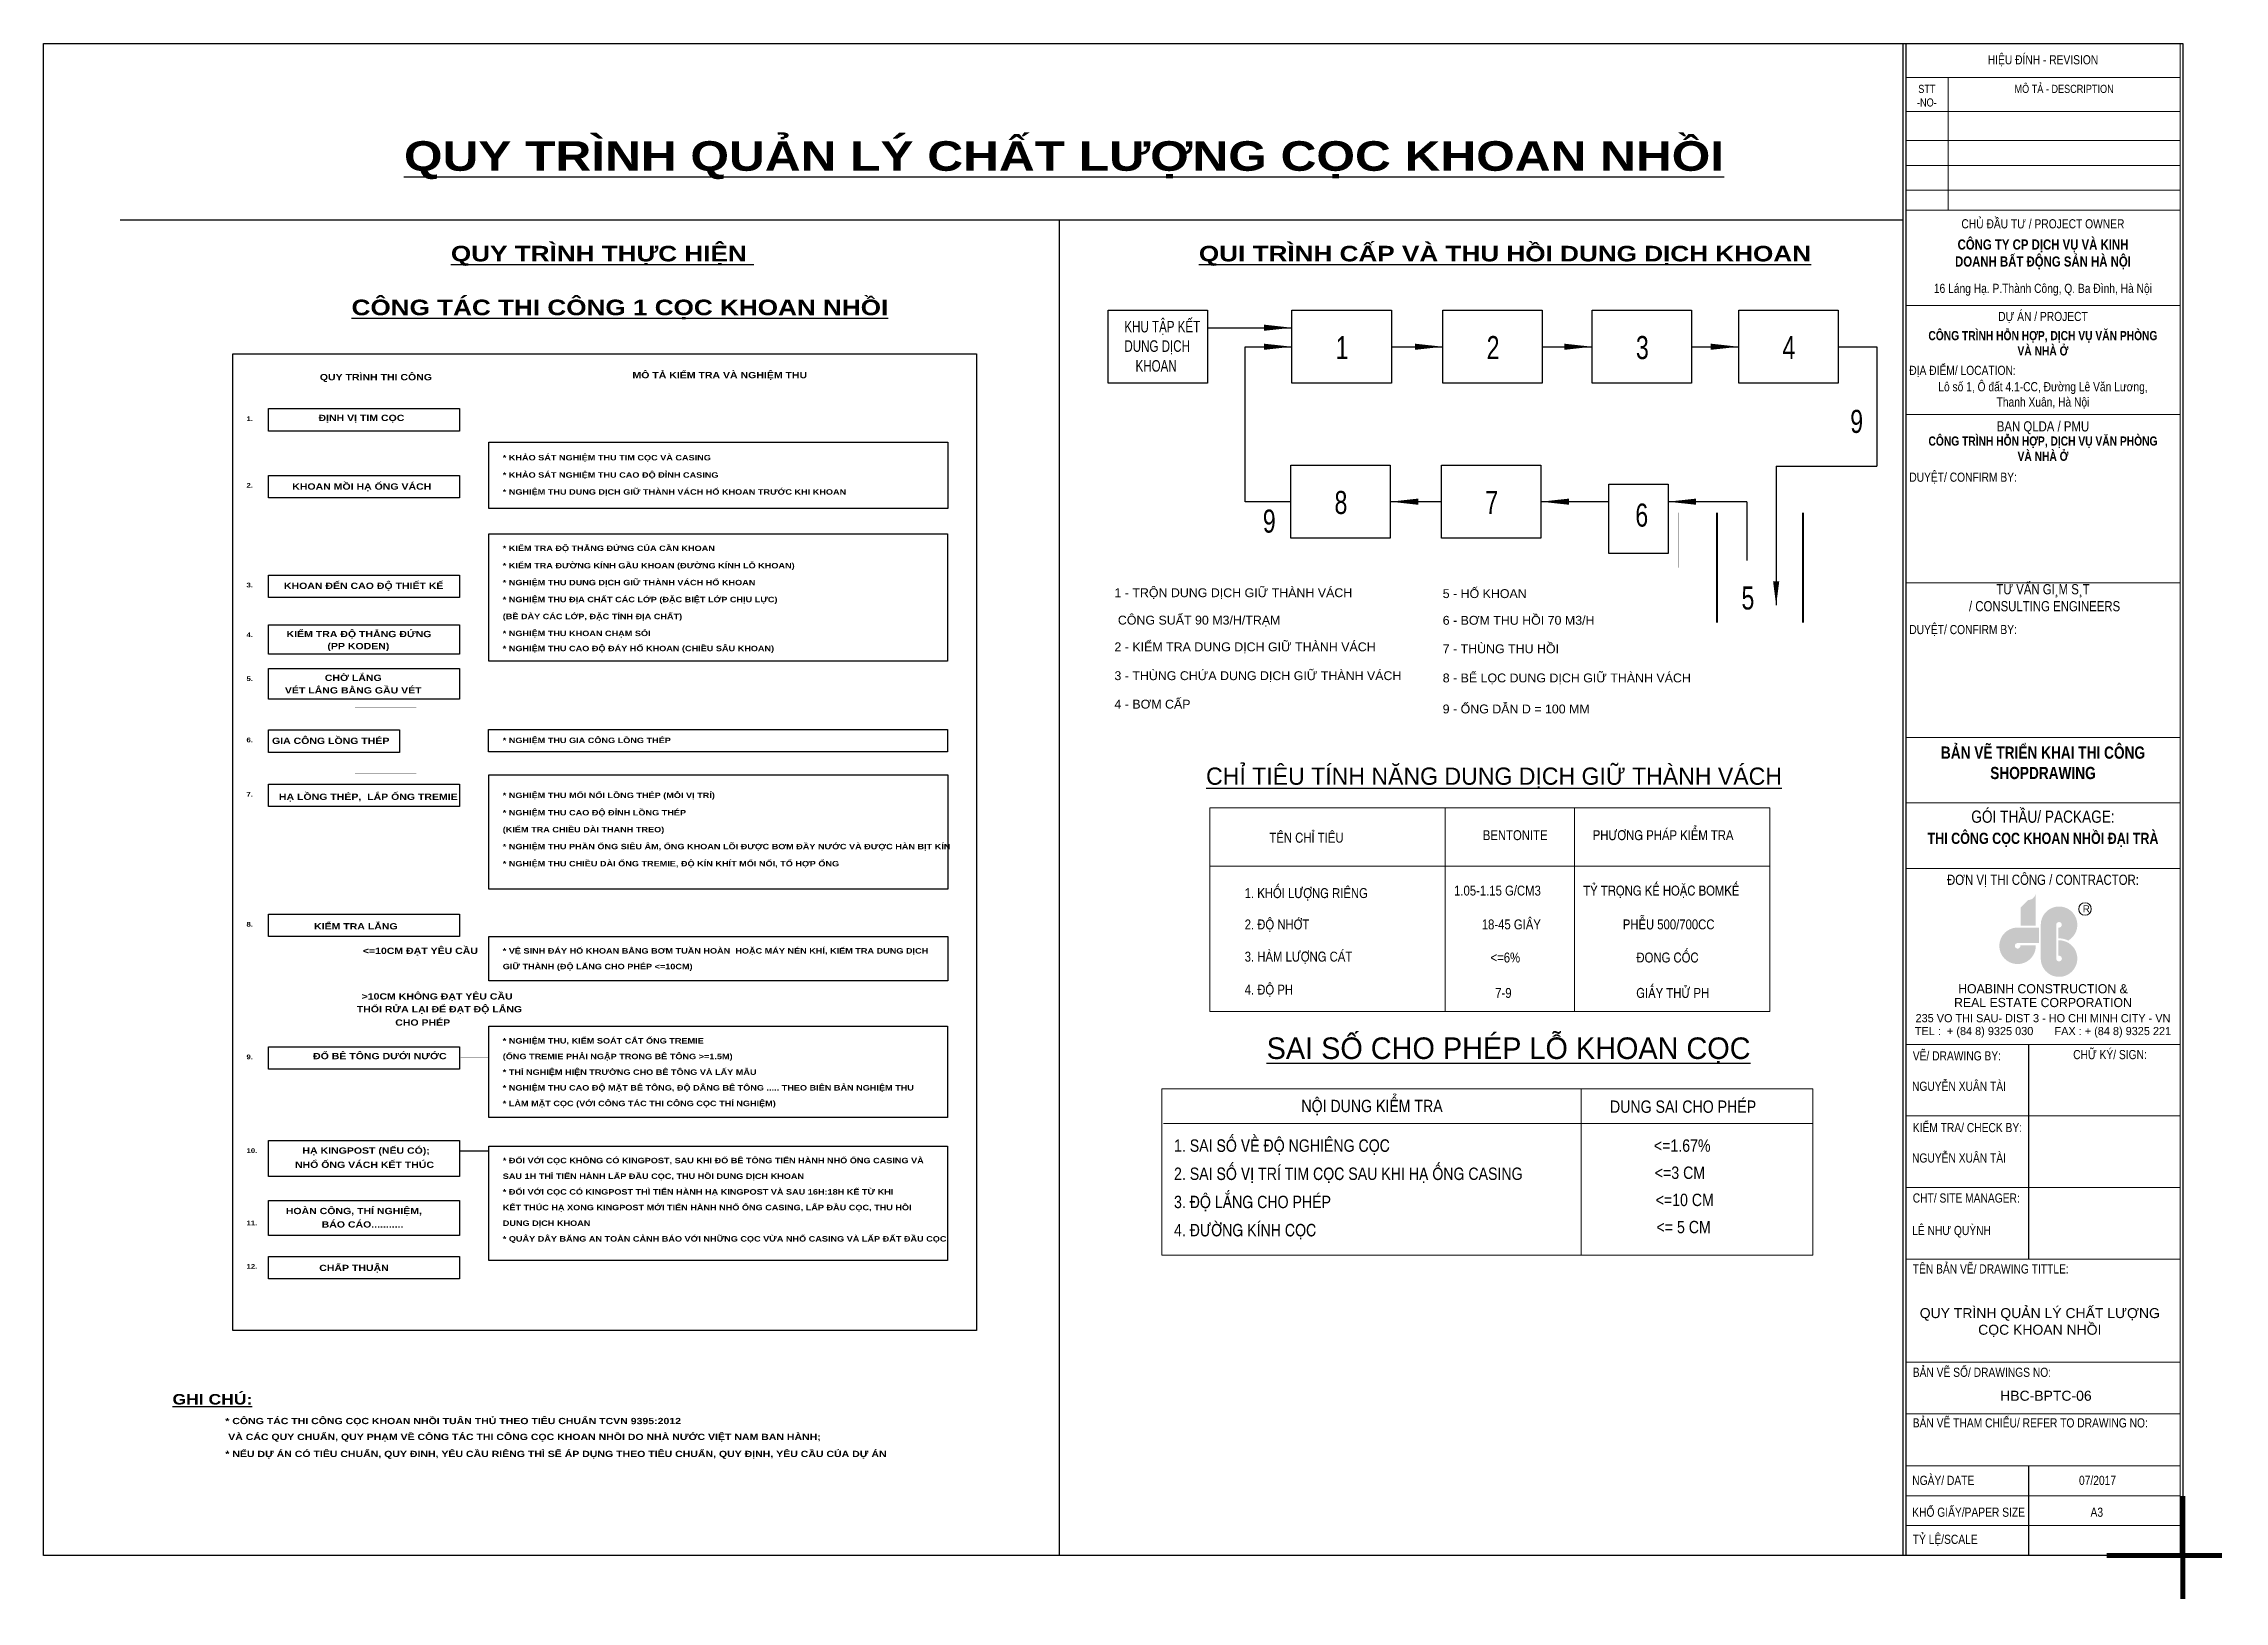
# Model space of a CAD drawing. Header units: millimetres. Extents: x -346728 to 1320345, y -537202 to -385966.
# Drawn here: x 562811 to 634810, y -457934 to -406501 of the extents above; entities that cross this region are included whole.
import ezdxf
from ezdxf.enums import TextEntityAlignment as Align

# ---------------------------------------------------------------- set-up
doc = ezdxf.new("R2010")
doc.units = ezdxf.units.MM
doc.header["$LTSCALE"] = 100
for name, color, linetype in [('2', 2, 'Continuous'), ('3', 3, 'Continuous'), ('A-TEXT', 7, 'Continuous'), ('DOCAOCT', 252, 'Continuous'), ('KHUNGTEN', 7, 'Continuous'), ('TEXT_KUMHO', 4, 'Continuous'), ('TRANG', 7, 'Continuous')]:
    doc.layers.add(name, color=color, linetype=linetype)
for name, color, linetype, lineweight in [('Chu text vini xxxxxxxxxxxxxxxxxxxxxxxxxxxxxxxxx', 7, 'Continuous', 15), ('DIM', 5, 'Continuous', 20), ('NET-MANH', 153, 'Continuous', 15), ('TEXT', 8, 'Continuous', 25), ('TEXT ENGLISL', 7, 'Continuous', 15)]:
    doc.layers.add(name, color=color, linetype=linetype, lineweight=lineweight)
doc.styles.add('D', font='VHAVAN.TTF', dxfattribs={"width": 0.9})
doc.styles.add('KH', font='Vhhels.ttf')
doc.styles.add('KT-ND-.SHX', font='Arial_1.ttf', dxfattribs={"width": 0.8})
doc.styles.add('KT-TEXT-ARIAL', font='Arial_1.ttf')
doc.styles.add('tieu de', font='VHARIALB.TTF', dxfattribs={"width": 1.2})
doc.styles.add('UNIVER', font='VUNIVER0.TTF', dxfattribs={"height": 300})
doc.styles.add('VN-A', font='VHARIALN.TTF', dxfattribs={"height": 500})
doc.styles.add('VnArialH', font='VHARIAL.TTF')

msp = doc.modelspace()

# ---------------------------------------------------------------- texts
at = {"char_height": 329.746, "attachment_point": 5, "style": 'KT-TEXT-ARIAL'}
for s, insert, width in [('\\A1;{\\C7;QUY TRÌNH QUẢN LÝ CHẤT LƯỢNG CỌC KHOAN NHỒI}', (628715.9, -448726.9), 8000.707), ('HBC-BPTC-06', (628917.6, -451146.8), 8819.543)]:
    msp.add_mtext(s, dxfattribs=dict(at, insert=insert, width=width))
at = {"layer": '2', "style": 'tieu de', "width": 1.2}
for s, height, p in [('%%Uquy tr×nh qu¶n lý chÊt l\xadîng cäc khoan nhåi', 976.532, (574708.2, -410700.1, -881.1)), ('%%Uquy tr×nh thùc hiÖn ', 514.268, (576258.4, -413691.6, -881.1)), ('%%Uqui tr×nh cÊp vµ thu håi dung dÞch khoan', 514.268, (600952.8, -413691.6, -881.1)), ('%%Uc«ng t¸c thi c«ng 1 cäc khoan nhåi', 514.268, (572978, -415467.8, -881.1)), ('quy tr×nh thi c«ng', 207.126, (571929.8, -417616.4, -881.1)), ('m« t¶ kiÓm tra vµ nghiÖm thu', 207.126, (582251.8, -417549.2, -881.1)), ('1.', 154.28, (569508.2, -418962.2, -881.1)), ('®Þnh vÞ tim cäc', 207.126, (571885.5, -418962.2, -881.1)), ('* kh¶o s¸t nghiÖm thu tim cäc vµ casing', 179.509, (577969.6, -420261.4, -881.1)), ('2.', 154.28, (569508.2, -421164.6, -881.1)), ('khoan måi h¹ èng v¸ch', 207.126, (571018.8, -421227.6, -881.1)), ('* kh¶o s¸t nghiÖm thu cao ®é ®Ønh casing', 179.509, (577969.6, -420833.9, -881.1)), ('* nghiÖm thu dung dÞch gi÷ thµnh v¸ch hè khoan tr\xadíc khi khoan', 179.509, (577969.6, -421393.1, -881.1)), ('* kiÓm tra ®é th¼ng ®øng cña cÇn khoan', 179.509, (577968.8, -423254.2, -881.1)), ('* kiÓm tra ®\xadêng kÝnh gÇu khoan (®\xadêng kÝnh lç khoan)', 179.509, (577968.8, -423826.7, -881.1)), ('3.', 154.28, (569508.2, -424456, -881.1)), ('khoan ®Õn cao ®é thiÕt kÕ', 207.126, (570745.3, -424506.4, -881.1)), ('* nghiÖm thu dung dÞch gi÷ thµnh v¸ch hè khoan', 179.509, (577968.8, -424385.9, -881.1)), ('* nghiÖm thu ®Þa chÊt c¸c líp (®Æc biÖt líp chÞu lùc)', 179.509, (577968.8, -424945.2, -881.1)), ('(bÒ dµy c¸c líp, ®Æc tÝnh ®Þa chÊt)', 179.509, (577968.8, -425504.4, -881.1)), ('4.', 154.28, (569508.2, -426098.2, -881.1)), ('KIÓM TRA §é TH¼NG §øNG', 207.126, (570832.9, -426098.2, -881.1)), ('* nghiÖm thu khoan ch¹m sái', 179.509, (577968.8, -426063.6, -881.1)), ('(PP KODEN)', 207.13, (572180.8, -426496.8, -881.1)), ('* nghiÖm thu cao ®é ®¸y hè khoan (chiÒu s©u khoan)', 179.509, (577968.8, -426561.7, -881.1)), ('5.', 154.28, (569508.2, -427543.5, -881.1)), ('chê l¾ng', 207.13, (572094.9, -427543.5, -881.1)), ('vÐt l¾ng b»ng gÇu vÐt', 207.126, (570776.5, -427957.4, -881.1)), ('6.', 154.28, (569508.2, -429569.8, -881.1)), ('gia c«ng lång thÐp', 207.126, (570350.5, -429625, -881.1)), ('* nghiÖm thu gia c«ng lång thÐp', 179.509, (577968.8, -429595.1, -881.1)), ('7.', 154.28, (569508.2, -431361.7, -881.1)), ('h¹ lång thÐp,  l¾p èng tremie', 207.126, (570580.1, -431472, -881.1)), ('* nghiÖm thu mèi nèi lång thÐp (mçi vÞ trÝ)', 179.509, (577968.8, -431410.5, -881.1)), ('* nghiÖm thu cao ®é ®Ønh lång thÐp', 179.509, (577968.8, -431983.1, -881.1)), ('(kiÓm tra chiÒu dµi thanh treo)', 179.509, (577968.8, -432542.3, -881.1)), ('* nghiÖm thu phÇn èng siªu ©m, èng khoan lâi ®\xadîc b¬m ®Çy n\xadíc vµ ®\xadîc hµn bÞt kÝn', 179.509, (577968.8, -433101.5, -881.1)), ('* nghiÖm thu chiÒu dµi èng tremie, ®é kÝn khÝt mèi nèi, tæ hîp èng', 179.509, (577968.8, -433666.3, -881.1)), ('8.', 154.28, (569508.2, -435653.4, -881.1)), ('kiÓm tra l¾ng', 207.126, (571739.6, -435747.9, -881.1)), ('<=10cm ®¹t yªu cÇu', 207.126, (573349.9, -436557.7, -881.1)), ('* vÖ sinh ®¸y hè khoan b»ng b¬m tuÇn hoµn  hoÆc m¸y nÐn khÝ, kiÓm tra dung dÞch', 179.509, (577968.8, -436545.7, -881.1)), ('gi÷ thµnh (®é l¾ng cho phÐp <=10cm)', 179.509, (577968.8, -437062.8, -881.1)), ('thæi röa l¹i ®Ó ®¹t ®é l¾ng', 207.126, (573150.6, -438484.6, -881.1)), ('>10cm kh«ng ®¹t yªu cÇu ', 207.126, (573309.2, -438062.1, -881.1)), ('cho phÐp', 207.13, (574419.6, -438924.7, -881.1)), ('9.', 154.28, (569508.2, -440033.2, -881.1)), ('®æ bª t«ng d\xadíi n\xadíc', 207.126, (571707.3, -440033.2, -881.1)), ('* nghiÖm thu, kiÓm so¸t c¾t èng tremie', 179.509, (577968.8, -439515.2, -881.1)), ('(èng tremie ph¶i ngËp trong bª t«ng >=1.5m)', 179.509, (577968.8, -440032.2, -881.1)), ('* thÝ nghiÖm hiÖn tr\xadêng cho bª t«ng vµ lÊy mÉu', 179.509, (577968.8, -440549.3, -881.1)), ('* nghiÖm thu cao ®é mÆt bª t«ng, ®é d©ng bª t«ng ..... theo biªn b¶n nghiÖm thu', 179.509, (577968.8, -441066.3, -881.1)), ('* lµm mÆt cäc (víi c«ng t¸c thi c«ng cäc thÝ nghiÖm)', 179.509, (577968.8, -441583.4, -881.1)), ('10.', 154.28, (569508.2, -443126.7, -881.1)), ('nhæ èng v¸ch kÕt thóc', 207.126, (571109.5, -443621.4, -881.1)), ('h¹ kingpost (nÕu cã);', 207.126, (571356, -443153.1, -881.1)), ('* ®èi víi cäc kh«ng cã kingpost, sau khi ®æ bª t«ng tiÕn hµnh nhæ èng casing vµ ', 179.509, (577970.3, -443468.5, -881.1)), ('sau 1h th× tiÕn hµnh lÊp ®Çu cäc, thu håi dung dÞch khoan', 179.509, (577970.3, -443985.5, -881.1)), ('hoµn c«ng, thÝ nghiÖm,', 207.126, (570806.8, -445148.1, -881.1)), ('* ®èi víi cäc cã kingpost th× tiÕn hµnh h¹ kingpost vµ sau 16h:18h kÓ tõ khi ', 179.509, (577970.3, -444502.6, -881.1)), ('kÕt thóc h¹ xong kingpost míi tiÕn hµnh nhæ èng casing, lÊp ®Çu cäc, thu håi', 179.509, (577970.3, -445019.6, -881.1)), ('11.', 154.28, (569508.2, -445515.8, -881.1)), ('b¸o c¸o...........', 207.126, (571989.8, -445591.3, -881.1)), ('dung dÞch khoan', 179.509, (577970.3, -445536.7, -881.1)), ('* qu©y d©y b¨ng an toµn c¶nh b¸o víi nh÷ng cäc võa nhæ casing vµ lÊp ®Êt ®Çu cäc', 179.509, (577970.3, -446053.7, -881.1)), ('12.', 154.28, (569508.2, -446952.4, -881.1)), ('chÊp thuËn', 207.13, (571910.8, -447028, -881.1)), ('%%Ughi chó:', 345.21, (567066, -451433.4, -881.1)), ('* C¤NG T¸C THI C¤NG cäc khoan nhåi TU¢N THñ THEO TI£U CHUÈN TCVN 9395:2012', 207.126, (568809.2, -452082.1, -881.1)), (' Vµ C¸C QUY CHUÈN, QUY PH¹M VÒ C¤NG T¸C THI C¤NG cäc khoan nhåi DO NHµ N¦íC VIÖT NAM BAN HµNH;', 207.126, (568809.2, -452606.5, -881.1)), ('* NÕU Dù ¸N Cã TI£U CHUÈN, QUY §INH, Y£U CÇU RI£NG TH× SÏ ¸P DôNG THEO TI£U CHUÈN, QUY §ÞNH, Y£U CÇU CñA Dù ¸N', 207.1262, (568809.2, -453168.5, -881.1))]:
    msp.add_text(s, height=height, dxfattribs=at).set_placement(p)
at = {"layer": 'A-TEXT', "color": 2, "style": 'VnArialH'}
for s, p in [('1 - Trén dung dÞch gi÷ thµnh v¸ch', (598164.8, -424777.6, -881.1)), ('5 - Hè khoan', (609002.3, -424807.2, -881.1)), (' c«ng suÊt 90 m3/h/tr¹m', (598164.8, -425682.3, -881.1)), ('6 - B¬m thu håi 70 m3/h', (609002.3, -425688.5, -881.1)), ('2 - KiÓm tra dung dÞch gi÷ thµnh v¸ch', (598164.8, -426564.9, -881.1)), ('7 - Thïng thu håi', (609002.3, -426628.4, -881.1)), ('3 - Thïng chøa dung dÞch gi÷ thµnh v¸ch', (598164.8, -427516.5, -881.1)), ('8 - BÓ läc dung dÞch gi÷ thµnh v¸ch', (609003.3, -427591.1, -881.1)), ('4 - B¬m cÊp', (598164.8, -428456.4, -881.1)), ('9 - èng dÉn D = 100 mm', (609002.3, -428615.5, -881.1))]:
    msp.add_text(s, height=292.925, dxfattribs=at).set_placement(p)
at = {"layer": 'TEXT', "color": 170, "style": 'KH'}
for s, height, p in [('%%UChØ tiªu tÝnh n¨ng dung dÞch gi÷ thµnh v¸ch', 569.532, (610696.2, -430663.9, -881.1)), ('%%uSai sè cho phÐp lç khoan cäc', 711.915, (611177.5, -439640.9, -881.1))]:
    msp.add_text(s, height=height, dxfattribs=at).set_placement(p, align=Align.MIDDLE)
at = {"layer": 'TEXT', "color": 170, "style": 'VN-A'}
for s, height, p in [('Tªn chØ tiªu', 326.177, (603280.9, -432881.9, -881.1)), ('bentonite', 326.18, (610326.7, -432798.7, -881.1)), ('Ph\xad¬ng ph¸p kiÓm tra', 326.177, (613955.3, -432798.7, -881.1)), ('1. Khèi l\xadîng riªng', 326.177, (602464.4, -434711.4, -881.1)), ('1.05-1.15 g/cm3', 326.177, (609377.4, -434628.2, -881.1)), ('Tû träng kÕ hoÆc bomkÕ', 326.177, (613643.1, -434628.2, -881.1)), ('2. §é nhít', 326.18, (602464.4, -435746.1, -881.1)), ('18-45 gi©y', 326.18, (610291.7, -435745.6, -881.1)), ('PhÔu 500/700cc', 326.177, (614947.5, -435745.6, -881.1)), ('3. Hµm l\xadîng c¸t', 326.177, (602464.4, -436808.2, -881.1)), ('<=6%%%', 326.18, (610581.5, -436838.1, -881.1)), ('§ong cèc', 326.18, (615397.8, -436838.1, -881.1)), ('4. §é pH', 326.18, (602464.4, -437897.9, -881.1)), ('7-9', 326.18, (610735.8, -438007.3, -881.1)), ('GiÊy thö PH', 326.177, (615391.6, -438007.3, -881.1)), ('Néi dung kiÓm tra', 407.721, (604338, -441781.2, -881.1)), ('Dung sai cho phÐp', 407.721, (614525.3, -441803.2, -881.1)), ('1. Sai sè vÒ ®é nghiªng cäc', 407.721, (600131.6, -443088.4, -881.1)), ('<=1.67%%%', 407.72, (615974.8, -443088.4, -881.1)), ('2. sai sè vÞ trÝ tim cäc sau khi h¹ èng casing', 407.721, (600131.6, -444018.6, -881.1)), ('<=3 cm', 407.72, (616003.7, -443984.8, -881.1)), ('3. ®é l¾ng cho phÐp', 407.721, (600131.6, -444948.9, -881.1)), ('<=10 cm', 407.72, (616032.5, -444881.3, -881.1)), ('4. ®\xadêng kÝnh cäc', 407.721, (600131.6, -445879.2, -881.1)), ('<= 5 cm', 407.72, (616061.3, -445777.7, -881.1))]:
    msp.add_text(s, height=height, dxfattribs=at).set_placement(p)
at = {"layer": 'TRANG', "style": 'D', "width": 0.75}
for s, height, p in [('khu tËp kÕt', 380.619, (598493.6, -416035.4, -881.1)), ('2', 761.2, (610452.5, -416916.5, -881.1)), ('3', 761.2, (615381.4, -416916.5, -881.1)), ('dung dÞch', 380.62, (598493.6, -416677.7, -881.1)), ('1', 761.2, (605468.7, -416916.5, -881.1)), ('4', 761.2, (620220.2, -416916.5, -881.1)), ('khoan', 380.62, (598861, -417331.4, -881.1)), ('9', 761.2, (622457.5, -419353.9, -881.1)), ('9', 761.2, (603063.9, -422647.5, -881.1)), ('8', 761.2, (605430.1, -422031.9, -881.1)), ('7', 761.2, (610407.8, -422031.9, -881.1)), ('6', 761.2, (615361.8, -422448.2, -881.1)), ('5', 761.2, (618866.2, -425184.5, -881.1))]:
    msp.add_text(s, height=height, dxfattribs=at).set_placement(p)

# ---------------------------------------------------------------- blocks, each defined once
blk = doc.blocks.new('LOGO_HB')
at = {"layer": 'TEXT ENGLISL'}
h = blk.add_hatch(color=142, dxfattribs=at)
h.paths.add_polyline_path([(-211, 540), (-319, 432), (-103, 410)])
h.paths.add_polyline_path([(-103, 648, -0.414208), (-211, 540), (-103, 410)])
h.paths.add_polyline_path([(-103, 410), (-319, 432), (-319, 172), (-103, 172)])
for points in [[(192, 183, -2.79063), (224, 144), (224, -12, -0.125559), (365, -44, 1.726912), (-31, 183), (-31, -303, 2.465752), (224, -40), (224, -263, -2.79063), (192, -303)], [(-57, 143), (-364, 143, 2.465942), (-102, -112), (-325, -112, -2.792193), (-364, -80), (-57, -80)]]:
    blk.add_hatch(color=142, dxfattribs=at).paths.add_polyline_path(points)
at = {"layer": 'TEXT ENGLISL', "color": 142}
blk.add_circle((606, 410), 90.1, dxfattribs=at)
at = {"layer": 'TEXT ENGLISL', "color": 142, "insert": (573, 463), "char_height": 101.53, "width": 285.41, "attachment_point": 1}
blk.add_mtext('{\\fVNI-Helve|b0|i0|c0|p2;R}', dxfattribs=at)
blk = doc.blocks.new('LVL-KHUNGTEN')
at = {"color": 1}
blk.add_line((111604, 41093), (111604, 62), dxfattribs=at)
blk.add_lwpolyline([(61073, 41093), (119124, 41093), (119124, 62), (61073, 62)], close=True)
blk.add_lwpolyline([(111534, 41093), (119124, 41093), (119124, 62), (111534, 62)], close=True, dxfattribs=at)
for points in [[(114939, 13934), (114939, 8106)], [(114937, 2499), (114937, 62)]]:
    blk.add_lwpolyline(points)
at = {"layer": 'DEFPOINTS'}
for p, q in [((61073, 41093), (119124, 41093)), ((61073, 62), (61073, 41093)), ((119124, 41093), (119124, 62)), ((119124, 62), (61073, 62))]:
    blk.add_line(p, q, dxfattribs=at)
at = {"layer": 'DEFPOINTS', "color": 3, "const_width": 134}
for points in [[(119124, 1682), (119124, 62), (117056, 62)], [(120185, 62), (119124, 62), (119124, -1115)]]:
    blk.add_lwpolyline(points, dxfattribs=at)
at = {"layer": 'DIM', "color": 1}
blk.add_line((119051, 41093), (119051, 62), dxfattribs=at)
at = {"layer": 'DIM'}
for p, q in [((111604, 40173), (119051, 40173)), ((112753, 40173), (112753, 36577)), ((111604, 39246), (119051, 39246)), ((111604, 38460), (119051, 38460)), ((111604, 37789), (119051, 37789)), ((111604, 37118), (119051, 37118)), ((111604, 36573), (119051, 36573)), ((111604, 33988), (119051, 33988)), ((111604, 31031), (119051, 31031)), ((111604, 26462), (119051, 26462)), ((111604, 22265), (119051, 22265)), ((111604, 20485), (119051, 20485)), ((111604, 18706), (119051, 18706)), ((111604, 13934), (119051, 13934)), ((111604, 11991), (119051, 11991)), ((111604, 10049), (119051, 10049)), ((111604, 8106), (119051, 8106)), ((111604, 5310), (119051, 5310)), ((111604, 3905), (119051, 3905)), ((111604, 2499), (119051, 2499)), ((111604, 1687), (119051, 1687)), ((111604, 874), (119051, 874))]:
    blk.add_line(p, q, dxfattribs=at)
at = {"layer": 'KHUNGTEN', "color": 9}
blk.add_line((119120, 62), (111604, 62), dxfattribs=at)
at = {"layer": 'TEXT_KUMHO', "xscale": 1.886691166340368, "yscale": 1.886691166340368, "zscale": 1.886691166340368, "rotation": 359.9949903384549}
blk.add_blockref('LOGO_HB', (115327, 16834), dxfattribs=at)
at = {"color": 1, "style": 'UNIVER'}
for s, p in [('HOABINH CONSTRUCTION &', (115329, 15444)), ('REAL ESTATE CORPORATION', (115329, 15070))]:
    blk.add_text(s, height=248.79, rotation=359.99499, dxfattribs=at).set_placement(p, align=Align.MIDDLE)
at = {"style": 'UNIVER'}
for s, p in [('TEL :  + (84 8) 9325 030       FAX : + (84 8) 9325 221', (115329, 14269)), ('235 VO THI SAU- DIST 3 - HO CHI MINH CITY - VN', (115329, 14646))]:
    blk.add_text(s, height=221.14, rotation=359.99499, dxfattribs=at).set_placement(p, align=Align.MIDDLE)
at = {"layer": 'Chu text vini xxxxxxxxxxxxxxxxxxxxxxxxxxxxxxxxx', "style": 'KT-ND-.SHX', "width": 0.8}
blk.add_text('HIỆU ĐÍNH - REVISION', height=248.79, rotation=359.99999, dxfattribs=at).set_placement((115329, 40779), align=Align.TOP_CENTER)
for s, height, p in [('ĐỊA ĐIỂM/ LOCATION: ', 248.79, (113184, 32235)), ('DUYỆT/ CONFIRM BY:', 248.79, (113161, 29333)), ('DUYỆT/ CONFIRM BY:', 248.79, (113161, 25198)), ('GÓI THẦU/ PACKAGE:', 331.71, (115329, 20162)), ('ĐƠN VỊ THI CÔNG / CONTRACTOR:', 276.43, (115329, 18408)), ('VẼ/ DRAWING BY:', 248.79, (112993, 13655)), ('CHỮ KÝ/ SIGN:', 248.79, (117148, 13690)), ('NGUYỄN XUÂN TÀI', 248.79, (113050, 12833)), ('KIỂM TRA/ CHECK BY:', 248.79, (113279, 11712)), ('NGUYỄN XUÂN TÀI', 248.79, (113050, 10887)), ('CHT/ SITE MANAGER:', 248.79, (113247, 9770)), ('LÊ NHƯ QUỲNH', 248.79, (112848, 8883))]:
    blk.add_text(s, height=height, rotation=359.99999, dxfattribs=at).set_placement(p, align=Align.MIDDLE)
for s, height, p in [('TÊN BẢN VẼ/ DRAWING TITTLE: ', 248.79, (111795, 7716)), ('BẢN VẼ SỐ/ DRAWINGS NO:', 248.79, (111795, 4911)), ('BẢN VẼ THAM CHIẾU/ REFER TO DRAWING NO:', 248.79, (111795, 3538)), ('NGÀY/ DATE', 248.8, (111781, 1978)), ('07/2017', 248.8, (116306, 1978)), ('KHỔ GIẤY/PAPER SIZE', 248.79, (111781, 1114)), ('A3', 248.8, (116619, 1114)), ('TỶ LỆ/SCALE', 248.79, (111795, 378))]:
    blk.add_text(s, height=height, rotation=359.99999, dxfattribs=at).set_placement(p)
at = {"layer": 'Chu text vini xxxxxxxxxxxxxxxxxxxxxxxxxxxxxxxxx', "attachment_point": 2, "rotation": 359.99999, "style": 'KT-ND-.SHX'}
for s, insert, char_height, width in [('STT\\P-NO-', (112178, 39975), 221.1, 716.18), ('MÔ TẢ - DESCRIPTION', (115902, 39975), 221.14, 4919.11), ('CHỦ ĐẦU TƯ / PROJECT OWNER', (115327, 36327), 248.79, 7447.08), ('{\\C7;16 Láng Hạ. P.Thành Công, Q. Ba Đình, Hà Nội}', (115327, 34575), 248.79, 6486.32), ('DỰ ÁN / PROJECT', (115329, 33813), 248.79, 7447.08), ('{\\fArial|b1|i0|c0|p34;\\C7;CÔNG TRÌNH HỖN HỢP, DỊCH VỤ VĂN PHÒNG VÀ NHÀ Ở}', (115327, 33293), 248.79, 6534.37), ('{\\C7;Lô số 1, Ô đất 4.1-CC, Đường Lê Văn Lương, Thanh Xuân, Hà Nội}', (115329, 31906), 248.79, 6486.32), ('BAN QLDA / PMU', (115329, 30844), 276.43, 5549.75), ('{\\fArial|b1|i0|c163|p34;\\C7;CÔNG TRÌNH HỖN HỢP, DỊCH VỤ VĂN PHÒNG VÀ NHÀ Ở}', (115329, 30432), 248.79, 6401.51), ('TƯ VẤN {\\f.VnArialH|b0|i0|c0|p34;GI¸M S¸T\\P }/ CONSULTING ENGINEERS ', (115329, 26425), 276.43, 5549.75), ('{\\fArial|b1|i0|c163|p34;\\C7;BẢN VẼ TRIỂN KHAI THI CÔNG \\PSHOPDRAWING}', (115329, 22018), 331.71, 7644.93), ('{\\fArial|b1|i0|c163|p34;\\C7;THI CÔNG CỌC KHOAN NHỒI \\fArial|b1|i0|c0|p34;ĐẠI TRÀ}', (115329, 19678), 304.07, 7661.07)]:
    blk.add_mtext(s, dxfattribs=dict(at, insert=insert, char_height=char_height, width=width))
at = {"layer": 'Chu text vini xxxxxxxxxxxxxxxxxxxxxxxxxxxxxxxxx', "color": 2, "insert": (115329, 35779), "char_height": 276.43, "width": 4966.1, "attachment_point": 2, "rotation": 359.99999, "style": 'KT-ND-.SHX'}
blk.add_mtext('{\\fArial|b1|i0|c163|p34;\\C7;CÔNG TY CP DỊCH VỤ VÀ KINH DOANH BẤT ĐỘNG SẢN HÀ NỘI}', dxfattribs=at)

# ---------------------------------------------------------------- linework, layer by layer
at = {"layer": '3', "ltscale": 10}
for p, q in [((565333.3, -412320.5, -881.1), (596341.5, -412320.5, -881.1)), ((596341.5, -412320.5, -881.1), (596341.5, -456420.5, -881.1)), ((596341.5, -412320.5, -881.1), (624203.8, -412320.5, -881.1))]:
    msp.add_line(p, q, dxfattribs=at)
at = {"layer": 'DOCAOCT'}
msp.add_line((576542.4, -443057.4, -881.1), (577511.1, -443057.4, -881.1), dxfattribs=at)
at = {"layer": 'DOCAOCT', "elevation": -881.1}
for points in [[(569059.5, -416740.5), (593608.8, -416740.5), (593608.8, -448991.4), (569059.5, -448991.4)], [(570237.8, -418553.6), (576542.4, -418553.6), (576542.4, -419294.4), (570237.8, -419294.4)], [(577512.2, -419658.1), (592667, -419658.1), (592667, -421853.2), (577512.2, -421853.2)], [(570237.8, -420755.9), (576542.4, -420755.9), (576542.4, -421496.7), (570237.8, -421496.7)], [(577511.4, -422681.9), (592658.1, -422681.9), (592658.1, -426892.9), (577511.4, -426892.9)], [(570237.8, -424047.4), (576542.4, -424047.4), (576542.4, -424788.2), (570237.8, -424788.2)], [(570237.8, -425689.5), (576542.4, -425689.5), (576542.4, -426664.9), (570237.8, -426664.9)], [(570237.8, -427134.8), (576542.4, -427134.8), (576542.4, -428147.6), (570237.8, -428147.6)], [(570237.8, -429161.1), (574565.1, -429161.1), (574565.1, -429901.9), (570237.8, -429901.9)], [(577503.4, -429147.2), (592653.6, -429147.2), (592653.6, -429881), (577503.4, -429881)], [(570237.8, -430953), (576542.4, -430953), (576542.4, -431693.8), (570237.8, -431693.8)], [(577506, -430639.8), (592662.2, -430639.8), (592662.2, -434423.7), (577506, -434423.7)], [(570237.8, -435244.7), (576542.4, -435244.7), (576542.4, -435985.5), (570237.8, -435985.5)], [(577510.2, -435977.8), (592660, -435977.8), (592660, -437440.4), (577510.2, -437440.4)], [(577509.6, -438947.2), (592653.8, -438947.2), (592653.8, -441960.2), (577509.6, -441960.2)], [(570237.8, -439624.6), (576542.4, -439624.6), (576542.4, -440365.4), (570237.8, -440365.4)], [(570237.8, -442718), (576542.4, -442718), (576542.4, -443902.2), (570237.8, -443902.2)], [(577511.1, -442900.5), (592653.8, -442900.5), (592653.8, -446677.2), (577511.1, -446677.2)], [(570237.8, -444700.3), (576542.4, -444700.3), (576542.4, -445848), (570237.8, -445848)], [(570237.8, -446543.8), (576542.4, -446543.8), (576542.4, -447284.6), (570237.8, -447284.6)]]:
    msp.add_lwpolyline(points, close=True, dxfattribs=at)
at = {"layer": 'DOCAOCT', "const_width": 3.86, "elevation": -881.1}
for points in [[(573090.9, -419294.4), (573090.9, -420755.9)], [(576579.3, -421128.1), (577497.1, -421128.1)], [(573090.9, -421496.7), (573090.9, -424047.4)], [(573090.9, -424788.2), (573090.9, -425689.5)], [(576542.4, -424417.8), (577507.2, -424417.8)], [(573090.9, -426664.9), (573090.9, -427134.8)], [(573090.9, -428147.6), (573090.9, -428419.6), (575115.7, -428419.6), (575115.7, -430609.7), (573088.6, -430609.7), (573088.6, -430953)], [(574565.1, -429504.4), (577504.2, -429504.4)], [(573088.6, -431693.8), (573088.6, -435244.7)], [(576542.4, -431323.4), (577511.5, -431323.4)], [(573088.6, -435985.5), (573088.6, -439624.6)], [(573088.6, -436710.2), (577505.9, -436710.2)], [(573088.6, -437440.4), (577512.4, -437440.4)], [(573088.6, -440365.4), (573088.6, -442718)], [(576575.9, -439988.4), (577511.7, -439988.4)], [(573088.6, -443902.2), (573088.6, -444700.3)], [(573088.6, -445848), (573088.6, -446543.8)]]:
    msp.add_lwpolyline(points, dxfattribs=at)
at = {"layer": 'NET-MANH'}
for p, q in [((601316.8, -431728.3, -881.1), (613349.6, -431728.3, -881.1)), ((601316.8, -438456.7, -881.1), (601316.8, -431728.3, -881.1)), ((613349.6, -431728.3, -881.1), (613349.6, -438456.7, -881.1)), ((613349.6, -431728.3, -881.1), (613349.6, -438456.7, -881.1)), ((613349.6, -431728.3, -881.1), (619804.2, -431728.3, -881.1)), ((619804.2, -431728.3, -881.1), (619804.2, -438456.7, -881.1)), ((613349.6, -438456.7, -881.1), (601316.8, -438456.7, -881.1)), ((619804.2, -438456.7, -881.1), (613349.6, -438456.7, -881.1))]:
    msp.add_line(p, q, dxfattribs=at)
at = {"layer": 'NET-MANH', "linetype": 'Continuous'}
for p, q in [((609083.9, -431728.3, -881.1), (609083.9, -438456.7, -881.1)), ((609083.9, -431728.3, -881.1), (609083.9, -438456.7, -881.1)), ((613349.6, -431728.3, -881.1), (613349.6, -438456.7, -881.1)), ((613349.6, -431728.3, -881.1), (613349.6, -438456.7, -881.1)), ((601316.8, -433657.7, -881.1), (613349.6, -433657.7, -881.1)), ((613349.6, -433657.7, -881.1), (619804.2, -433657.7, -881.1)), ((599727.1, -441009, -881.1), (621226.2, -441009, -881.1)), ((599727.1, -446503.5, -881.1), (599727.1, -441009, -881.1)), ((613577.9, -441009, -881.1), (613577.9, -446482.7, -881.1)), ((621226.2, -441009, -881.1), (621226.2, -446503.5, -881.1)), ((599781.1, -442154.4, -881.1), (621226.2, -442154.4, -881.1)), ((621226.2, -446503.5, -881.1), (599727.1, -446503.5, -881.1))]:
    msp.add_line(p, q, dxfattribs=at)
at = {"layer": 'TRANG'}
for p, q in [((601239.1, -415881.7, -881.1), (604025.3, -415881.7, -881.1)), ((602476.1, -416509.7, -881.1), (604025.3, -416509.7, -881.1)), ((602476.1, -421625.1, -881.1), (602476.1, -416509.7, -881.1)), ((607307.4, -416509.7, -881.1), (609009.1, -416509.7, -881.1)), ((612291.2, -416509.7, -881.1), (613938, -416509.7, -881.1)), ((617220.1, -416509.7, -881.1), (618776.7, -416509.7, -881.1)), ((622058.8, -416509.7, -881.1), (623332.1, -416509.7, -881.1)), ((623332.1, -416509.7, -881.1), (623332.1, -420451.5, -881.1)), ((620011.3, -420451.5, -881.1), (623332.1, -420451.5, -881.1)), ((620011.3, -420451.5, -881.1), (620011.3, -425046.2, -881.1)), ((603986.6, -421625.1, -881.1), (602476.1, -421625.1, -881.1)), ((608964.4, -421625.1, -881.1), (607268.7, -421625.1, -881.1)), ((614489.2, -421625.1, -881.1), (612246.5, -421625.1, -881.1)), ((619043.9, -421625.1, -881.1), (616441.1, -421625.1, -881.1)), ((619043.9, -421625.1, -881.1), (619043.9, -423562.8, -881.1))]:
    msp.add_line(p, q, dxfattribs=at)
at = {"layer": 'TRANG', "elevation": -881.1}
for points in [[(597957, -415304), (601239.1, -415304), (601239.1, -417715.5), (597957, -417715.5)], [(604025.3, -415304), (607307.4, -415304), (607307.4, -417715.5), (604025.3, -417715.5)], [(609009.1, -415304), (612291.2, -415304), (612291.2, -417715.5), (609009.1, -417715.5)], [(613938, -415304), (617220.1, -415304), (617220.1, -417715.5), (613938, -417715.5)], [(618776.7, -415304), (622058.8, -415304), (622058.8, -417715.5), (618776.7, -417715.5)], [(603986.6, -420419.3), (607268.7, -420419.3), (607268.7, -422830.9), (603986.6, -422830.9)], [(608964.4, -420419.3), (612246.5, -420419.3), (612246.5, -422830.9), (608964.4, -422830.9)], [(614489.2, -421046.1), (616441.1, -421046.1), (616441.1, -423332.9), (614489.2, -423332.9)]]:
    msp.add_lwpolyline(points, close=True, dxfattribs=at)
at = {"layer": 'TRANG', "elevation": -881.1, "flags": 128}
for points in [[(604025.3, -415881.7, 0, 203.4, 0), (603100.5, -415881.7, 203.4, 203.4, 0)], [(604025.3, -416509.7, 0, 203.4, 0), (603100.5, -416509.7, 203.4, 203.4, 0)], [(609009.1, -416509.7, 0, 203.4, 0), (608084.3, -416509.7, 203.4, 203.4, 0)], [(613938, -416509.7, 0, 203.4, 0), (613013.3, -416509.7, 203.4, 203.4, 0)], [(618776.7, -416509.7, 0, 203.4, 0), (617852, -416509.7, 203.4, 203.4, 0)], [(607268.7, -421625.1, 0, 203.4, 0), (608193.5, -421625.1, 203.4, 203.4, 0)], [(612246.5, -421625.1, 0, 203.4, 0), (613171.2, -421625.1, 203.4, 203.4, 0)], [(616441.1, -421625.1, 0, 203.4, 0), (617365.9, -421625.1, 203.4, 203.4, 0)], [(620011.3, -425046.2, 0, 203.4, 0), (620011.3, -424258.4, 203.4, 203.4, 0)]]:
    msp.add_lwpolyline(points, format="xyseb", dxfattribs=at)
for points, const_width in [([(618057.4, -421987.1), (616778.7, -421987.1), (616778.7, -423803.4), (614152.9, -423803.4), (614152.9, -421987.1), (613075.6, -421987.1)], 6.78), ([(618057.4, -421987.1), (618057.4, -425619.1)], 67.8), ([(618057.4, -421987.1), (618057.4, -425619.1)], 6.78), ([(620895.4, -421987.1), (620895.4, -425619.1)], 67.8)]:
    msp.add_lwpolyline(points, dxfattribs=dict(at, const_width=const_width))

# ---------------------------------------------------------------- block references
at = {"xscale": 1.216631744522601, "yscale": 1.216631744522601, "zscale": 1.216631744522601}
msp.add_blockref('LVL-KHUNGTEN', (488507.8, -456495.8, -881.1), dxfattribs=at)

msp.set_redraw_order([(e.dxf.handle, doc.entitydb.next_handle()) for e in msp.query("TEXT MTEXT ATTDEF DIMENSION ARC_DIMENSION")])  # texts and dimensions are drawn at this point

doc.saveas('drawing.dxf')
